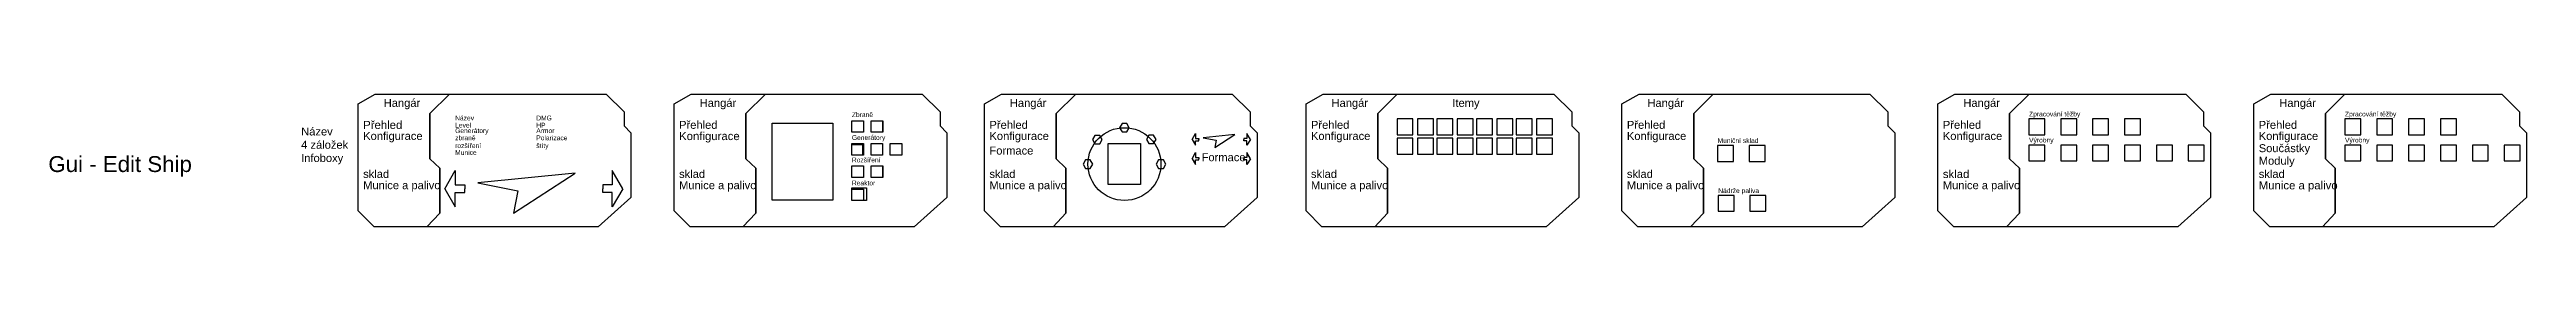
# Model space of a CAD drawing. Header units: millimetres. Extents: x 33057 to 249580, y -15894 to 47997.
# Drawn here: x 47941 to 63480, y -7681 to -6846 of the extents above; entities that cross this region are included whole.
import ezdxf

# ---------------------------------------------------------------- set-up
doc = ezdxf.new("R2010")
doc.units = ezdxf.units.MM
doc.layers.add('Obrys', color=253, linetype='Continuous', lineweight=30)
doc.layers.add('základní', color=4, linetype='Continuous')
doc.styles.get("Standard").update_dxf_attribs({"font": 'arial.ttf'})
picture_1 = doc.add_image_def('image9.png', size_in_pixel=(134, 134))
picture_2 = doc.add_image_def('image10.png', size_in_pixel=(586, 508))
picture_3 = doc.add_image_def('image11.png', size_in_pixel=(866, 866))
picture_4 = doc.add_image_def('image12.png', size_in_pixel=(171, 171))
picture_5 = doc.add_image_def('image13.png', size_in_pixel=(2814, 3572))

msp = doc.modelspace()

# ---------------------------------------------------------------- texts
at = {"layer": 'Obrys', "attachment_point": 1}
for s, width, heights, insert, char_height in [('Hangár', 273.84, [86], (50038, -6876), 50), ('Název', 573.25, [95.2], (50486, -6981), 30), ('DMG', 573.25, [95.2], (50995, -6981), 30), ('Hangár', 273.84, [86], (52020, -6876), 50), ('Zbraně', 573.25, [95.2], (52975, -6960), 30), ('Hangár', 273.84, [86], (53966, -6876), 50), ('Hangár', 273.84, [86], (55984, -6876), 50), ('Itemy', 573.25, [95.2], (56742, -6876), 50), ('Hangár', 273.84, [86], (57966, -6876), 50), ('Hangár', 273.84, [86], (59948, -6876), 50), ('Zpracování těžby', 573.25, [95.2], (60360, -6956), 30), ('Hangár', 273.84, [86], (61930, -6876), 50), ('Zpracování těžby', 573.25, [95.2], (62342, -6956), 30), ('Název\\P4 záložek^JInfoboxy', 334.2, [813], (49520, -7056), 50), ('Konfigurace', 458.09, [92.1], (49909, -7084), 50), ('Generátory', 573.25, [95.2], (50486, -7061), 30), ('zbraně', 573.25, [95.2], (50486, -7106), 30), ('Level', 573.25, [95.2], (50486, -7026), 30), ('Armor', 573.25, [95.2], (50995, -7061), 30), ('HP', 573.25, [95.2], (50995, -7026), 30), ('Polarizace', 573.25, [95.2], (50995, -7106), 30), ('Přehled', 273.84, [86], (51891, -7014), 50), ('Generátory', 573.25, [95.2], (52975, -7104), 30), ('Přehled', 273.84, [86], (53838, -7014), 50), ('Konfigurace', 458.09, [92.1], (53838, -7084), 50), ('Přehled', 273.84, [86], (55855, -7014), 50), ('Konfigurace', 458.09, [92.1], (55855, -7084), 50), ('Přehled', 273.84, [86], (57837, -7014), 50), ('Konfigurace', 458.09, [92.1], (57837, -7084), 50), ('Muniční sklad', 573.25, [95.2], (58406, -7123), 30), ('Přehled', 273.84, [86], (59819, -7014), 50), ('Konfigurace', 458.09, [92.1], (59819, -7084), 50), ('Výrobny', 573.25, [95.2], (60360, -7120), 30), ('Přehled', 273.84, [86], (61801, -7014), 50), ('Konfigurace', 458.09, [92.1], (61801, -7084), 50), ('Výrobny', 573.25, [95.2], (62342, -7120), 30), ('Gui - Edit Ship', 1557.37, [348], (47934, -7236), 100), ('rozšíření', 573.25, [95.2], (50486, -7155), 30), ('Munice', 573.25, [95.2], (50486, -7198), 30), ('štíty', 573.25, [95.2], (50995, -7155), 30), ('Rozšíření', 573.25, [95.2], (52975, -7245), 30), ('Formace', 458.09, [92.1], (55169, -7218), 50), ('Součástky', 382.86, [89.1], (61801, -7161), 50), ('Moduly', 327.58, [86], (61801, -7240), 50), ('sklad', 394.13, [86], (49909, -7323), 50), ('Munice a palivo', 496.13, [99.2], (49909, -7394), 50), ('sklad', 394.13, [86], (51891, -7323), 50), ('Munice a palivo', 496.13, [99.2], (51891, -7394), 50), ('Reaktor', 573.25, [95.2], (52975, -7390), 30), ('sklad', 394.13, [86], (53838, -7323), 50), ('Munice a palivo', 496.13, [99.2], (53838, -7394), 50), ('Munice a palivo', 496.13, [99.2], (55855, -7394), 50), ('sklad', 394.13, [86], (57837, -7323), 50), ('Nádrže paliva', 573.25, [95.2], (58410, -7438), 30), ('Munice a palivo', 496.13, [99.2], (59819, -7394), 50), ('sklad', 394.13, [86], (61801, -7323), 50)]:
    msp.add_mtext_dynamic_manual_height_columns(s, width=width, gutter_width=12.5, heights=heights, dxfattribs=dict(at, insert=insert, char_height=char_height))
at = {"layer": 'Obrys', "color": 114, "lineweight": 53, "true_color": 0x139b48, "char_height": 51, "attachment_point": 1}
for s, width, heights, insert in [('Přehled', 273.84, [86], (49909, -7014)), ('Konfigurace', 458.09, [92.1], (51891, -7084)), ('sklad', 394.13, [86], (59819, -7323)), ('Munice a palivo', 496.13, [99.2], (61801, -7394))]:
    msp.add_mtext_dynamic_manual_height_columns(s, width=width, gutter_width=12.5, heights=heights, dxfattribs=dict(at, insert=insert))
at = {"layer": 'Obrys', "color": 114, "true_color": 0x139b48, "char_height": 50, "attachment_point": 1}
for s, width, heights, insert in [('Formace', 394.13, [86], (53838, -7176)), ('sklad', 394.13, [86], (55855, -7323)), ('Munice a palivo', 496.13, [99.2], (57837, -7394))]:
    msp.add_mtext_dynamic_manual_height_columns(s, width=width, gutter_width=12.5, heights=heights, dxfattribs=dict(at, insert=insert))

# ---------------------------------------------------------------- linework, layer by layer
at = {"layer": 'základní', "lineweight": 30}
for p, q in [((55110, -7131), (55131, -7094)), ((55110, -7131), (55131, -7168)), ((55131, -7094), (55131, -7124)), ((55131, -7124), (55151, -7124)), ((55131, -7168), (55131, -7139)), ((55131, -7139), (55151, -7139)), ((55151, -7124), (55151, -7131)), ((55151, -7139), (55151, -7131)), ((55378, -7100), (55178, -7120)), ((55178, -7120), (55260, -7136)), ((55251, -7181), (55378, -7100)), ((55260, -7136), (55251, -7181)), ((55453, -7124), (55434, -7124)), ((55434, -7124), (55434, -7131)), ((55434, -7139), (55434, -7131)), ((55453, -7139), (55434, -7139)), ((55475, -7131), (55453, -7094)), ((55453, -7094), (55453, -7124)), ((55475, -7131), (55453, -7168)), ((55453, -7168), (55453, -7139)), ((56395, -7102), (56495, -7102)), ((56495, -7102), (56495, -7002)), ((56495, -7223), (56495, -7123)), ((56644, -7102), (56744, -7102)), ((56744, -7102), (56744, -7002)), ((56744, -7223), (56744, -7123)), ((56893, -7102), (56993, -7102)), ((56993, -7102), (56993, -7002)), ((56993, -7223), (56993, -7123)), ((57142, -7102), (57242, -7102)), ((57242, -7102), (57242, -7002)), ((57242, -7223), (57242, -7123)), ((60359, -7102), (60459, -7102)), ((60459, -7102), (60459, -7002)), ((62341, -7102), (62441, -7102)), ((62441, -7102), (62441, -7002)), ((55110, -7252), (55131, -7214)), ((55110, -7252), (55131, -7289)), ((55131, -7214), (55131, -7244)), ((55131, -7244), (55151, -7244)), ((55131, -7289), (55131, -7259)), ((55131, -7259), (55151, -7259)), ((55151, -7244), (55151, -7252)), ((55151, -7259), (55151, -7252)), ((55453, -7244), (55434, -7244)), ((55434, -7244), (55434, -7252)), ((55434, -7259), (55434, -7252)), ((55453, -7259), (55434, -7259)), ((55475, -7252), (55453, -7214)), ((55453, -7214), (55453, -7244)), ((55475, -7252), (55453, -7289)), ((55453, -7289), (55453, -7259)), ((56395, -7223), (56495, -7223)), ((58405, -7269), (58505, -7269)), ((58505, -7269), (58505, -7169)), ((60359, -7266), (60459, -7266)), ((60459, -7266), (60459, -7166)), ((62341, -7266), (62441, -7266)), ((62441, -7266), (62441, -7166)), ((50421, -7441), (50486, -7327)), ((50421, -7441), (50486, -7554)), ((50486, -7327), (50486, -7417)), ((50486, -7417), (50547, -7417)), ((50547, -7417), (50547, -7441)), ((50547, -7464), (50547, -7441)), ((51240, -7344), (50629, -7405)), ((50629, -7405), (50879, -7455)), ((50852, -7595), (51240, -7344)), ((50879, -7455), (50852, -7595)), ((51472, -7417), (51412, -7417)), ((51412, -7417), (51412, -7441)), ((51412, -7464), (51412, -7441)), ((51538, -7441), (51472, -7327)), ((51472, -7327), (51472, -7417)), ((51538, -7441), (51472, -7554)), ((50486, -7554), (50486, -7464)), ((50486, -7464), (50547, -7464)), ((51472, -7464), (51412, -7464)), ((51472, -7554), (51472, -7464)), ((58409, -7583), (58509, -7583)), ((58509, -7583), (58509, -7483))]:
    msp.add_line(p, q, dxfattribs=at)
for points in [[(50309, -7681), (49979, -7681), (49878, -7581), (49878, -6906), (49985, -6846), (50450, -6846), (50328, -6968), (50328, -7253), (50390, -7312), (50390, -7595)], [(50328, -6968), (50450, -6846), (51433, -6846), (51546, -6958), (51546, -7046), (51589, -7090), (51589, -7496), (51384, -7681), (50309, -7681), (50390, -7595), (50390, -7312), (50328, -7253)], [(52291, -7681), (51961, -7681), (51860, -7581), (51860, -6906), (51967, -6846), (52432, -6846), (52310, -6968), (52310, -7253), (52372, -7312), (52372, -7595)], [(52310, -6968), (52432, -6846), (53415, -6846), (53528, -6958), (53528, -7046), (53571, -7090), (53571, -7496), (53366, -7681), (52291, -7681), (52372, -7595), (52372, -7312), (52310, -7253)], [(54237, -7681), (53907, -7681), (53806, -7581), (53806, -6906), (53914, -6846), (54379, -6846), (54256, -6968), (54256, -7253), (54318, -7312), (54318, -7595)], [(54256, -6968), (54379, -6846), (55361, -6846), (55474, -6958), (55474, -7046), (55517, -7090), (55517, -7496), (55312, -7681), (54237, -7681), (54318, -7595), (54318, -7312), (54256, -7253)], [(56255, -7681), (55924, -7681), (55824, -7581), (55824, -6906), (55931, -6846), (56396, -6846), (56274, -6968), (56274, -7253), (56335, -7312), (56335, -7595)], [(56274, -6968), (56396, -6846), (57379, -6846), (57491, -6958), (57491, -7046), (57535, -7090), (57535, -7496), (57330, -7681), (56255, -7681), (56335, -7595), (56335, -7312), (56274, -7253)], [(58236, -7681), (57906, -7681), (57806, -7581), (57806, -6906), (57913, -6846), (58378, -6846), (58256, -6968), (58256, -7253), (58317, -7312), (58317, -7595)], [(58256, -6968), (58378, -6846), (59361, -6846), (59473, -6958), (59473, -7046), (59517, -7090), (59517, -7496), (59312, -7681), (58236, -7681), (58317, -7595), (58317, -7312), (58256, -7253)], [(60218, -7681), (59888, -7681), (59788, -7581), (59788, -6906), (59895, -6846), (60360, -6846), (60238, -6968), (60238, -7253), (60299, -7312), (60299, -7595)], [(60238, -6968), (60360, -6846), (61343, -6846), (61455, -6958), (61455, -7046), (61499, -7090), (61499, -7496), (61294, -7681), (60218, -7681), (60299, -7595), (60299, -7312), (60238, -7253)], [(62200, -7681), (61870, -7681), (61770, -7581), (61770, -6906), (61877, -6846), (62342, -6846), (62220, -6968), (62220, -7253), (62281, -7312), (62281, -7595)], [(62220, -6968), (62342, -6846), (63325, -6846), (63437, -6958), (63437, -7046), (63480, -7090), (63480, -7496), (63276, -7681), (62200, -7681), (62281, -7595), (62281, -7312), (62220, -7253)], [(52975, -7013), (53048, -7013), (53048, -7086), (52975, -7086)], [(53096, -7013), (53168, -7013), (53168, -7086), (53096, -7086)], [(54545, -7132), (54530, -7106), (54500, -7106), (54485, -7132), (54500, -7158), (54530, -7158)], [(54715, -7057), (54700, -7031), (54670, -7031), (54654, -7057), (54670, -7083), (54700, -7083)], [(54883, -7131), (54868, -7104), (54838, -7104), (54823, -7131), (54838, -7157), (54868, -7157)], [(56495, -7002), (56395, -7002), (56395, -7102), (56495, -7102)], [(56495, -7123), (56395, -7123), (56395, -7223), (56495, -7223)], [(56623, -7002), (56523, -7002), (56523, -7102), (56623, -7102)], [(56623, -7123), (56523, -7123), (56523, -7223), (56623, -7223)], [(56744, -7002), (56644, -7002), (56644, -7102), (56744, -7102)], [(56744, -7123), (56644, -7123), (56644, -7223), (56744, -7223)], [(56872, -7002), (56772, -7002), (56772, -7102), (56872, -7102)], [(56872, -7123), (56772, -7123), (56772, -7223), (56872, -7223)], [(56993, -7002), (56893, -7002), (56893, -7102), (56993, -7102)], [(56993, -7123), (56893, -7123), (56893, -7223), (56993, -7223)], [(57121, -7002), (57021, -7002), (57021, -7102), (57121, -7102)], [(57121, -7123), (57021, -7123), (57021, -7223), (57121, -7223)], [(57242, -7002), (57142, -7002), (57142, -7102), (57242, -7102)], [(57242, -7123), (57142, -7123), (57142, -7223), (57242, -7223)], [(57370, -7002), (57270, -7002), (57270, -7102), (57370, -7102)], [(57370, -7123), (57270, -7123), (57270, -7223), (57370, -7223)], [(60459, -7002), (60359, -7002), (60359, -7102), (60459, -7102)], [(60659, -7002), (60559, -7002), (60559, -7102), (60659, -7102)], [(60859, -7002), (60759, -7002), (60759, -7102), (60859, -7102)], [(61059, -7002), (60959, -7002), (60959, -7102), (61059, -7102)], [(62441, -7002), (62341, -7002), (62341, -7102), (62441, -7102)], [(62641, -7002), (62541, -7002), (62541, -7102), (62641, -7102)], [(62841, -7002), (62741, -7002), (62741, -7102), (62841, -7102)], [(63041, -7002), (62941, -7002), (62941, -7102), (63041, -7102)], [(52975, -7157), (53048, -7157), (53048, -7230), (52975, -7230)], [(52975, -7298), (53048, -7298), (53048, -7371), (52975, -7371)], [(53096, -7157), (53168, -7157), (53168, -7230), (53096, -7230)], [(53096, -7298), (53168, -7298), (53168, -7371), (53096, -7371)], [(53216, -7157), (53288, -7157), (53288, -7230), (53216, -7230)], [(54486, -7286), (54470, -7260), (54440, -7260), (54425, -7286), (54440, -7313), (54470, -7313)], [(54944, -7286), (54929, -7260), (54899, -7260), (54884, -7286), (54899, -7313), (54929, -7313)], [(58505, -7169), (58405, -7169), (58405, -7269), (58505, -7269)], [(58705, -7169), (58605, -7169), (58605, -7269), (58705, -7269)], [(60459, -7166), (60359, -7166), (60359, -7266), (60459, -7266)], [(60659, -7166), (60559, -7166), (60559, -7266), (60659, -7266)], [(60859, -7166), (60759, -7166), (60759, -7266), (60859, -7266)], [(61059, -7166), (60959, -7166), (60959, -7266), (61059, -7266)], [(61259, -7166), (61159, -7166), (61159, -7266), (61259, -7266)], [(61459, -7166), (61359, -7166), (61359, -7266), (61459, -7266)], [(62441, -7166), (62341, -7166), (62341, -7266), (62441, -7266)], [(62641, -7166), (62541, -7166), (62541, -7266), (62641, -7266)], [(62841, -7166), (62741, -7166), (62741, -7266), (62841, -7266)], [(63041, -7166), (62941, -7166), (62941, -7266), (63041, -7266)], [(63241, -7166), (63141, -7166), (63141, -7266), (63241, -7266)], [(63441, -7166), (63341, -7166), (63341, -7266), (63441, -7266)], [(52975, -7443), (53048, -7443), (53048, -7516), (52975, -7516)], [(58509, -7483), (58409, -7483), (58409, -7583), (58509, -7583)], [(58709, -7483), (58609, -7483), (58609, -7583), (58709, -7583)]]:
    msp.add_lwpolyline(points, close=True, dxfattribs=at)
msp.add_circle((54685, -7286), 229, dxfattribs=at)

msp.set_redraw_order([(e.dxf.handle, doc.entitydb.next_handle()) for e in msp.query("TEXT MTEXT ATTDEF DIMENSION ARC_DIMENSION")])  # texts and dimensions are drawn at this point

# ---------------------------------------------------------------- pictures from other files: only their frames are drawn
at = {"layer": 'základní', "lineweight": 30}
image = msp.add_image(picture_5, insert=(52474, -7513), size_in_units=(381, 484), dxfattribs=at)
image.dxf.flags = 7
image = msp.add_image(picture_4, insert=(52975, -7086), size_in_units=(72.7, 72.7), dxfattribs=at)
image.dxf.flags = 7
image = msp.add_image(picture_4, insert=(53096, -7086), size_in_units=(72.7, 72.7), dxfattribs=at)
image.dxf.flags = 7
image = msp.add_image(picture_1, insert=(52975, -7230), size_in_units=(66.8, 66.8), dxfattribs=at)
image.dxf.flags = 7
image = msp.add_image(picture_3, insert=(52975, -7371), size_in_units=(73.3, 73.3), dxfattribs=at)
image.dxf.flags = 7
image = msp.add_image(picture_3, insert=(53096, -7371), size_in_units=(73.3, 73.3), dxfattribs=at)
image.dxf.flags = 7
image = msp.add_image(picture_5, insert=(54583, -7415), size_in_units=(203, 258), dxfattribs=at)
image.dxf.flags = 7
image = msp.add_image(picture_2, insert=(52975, -7516), size_in_units=(92.3, 80), dxfattribs=at)
image.dxf.flags = 7

doc.saveas('drawing.dxf')
